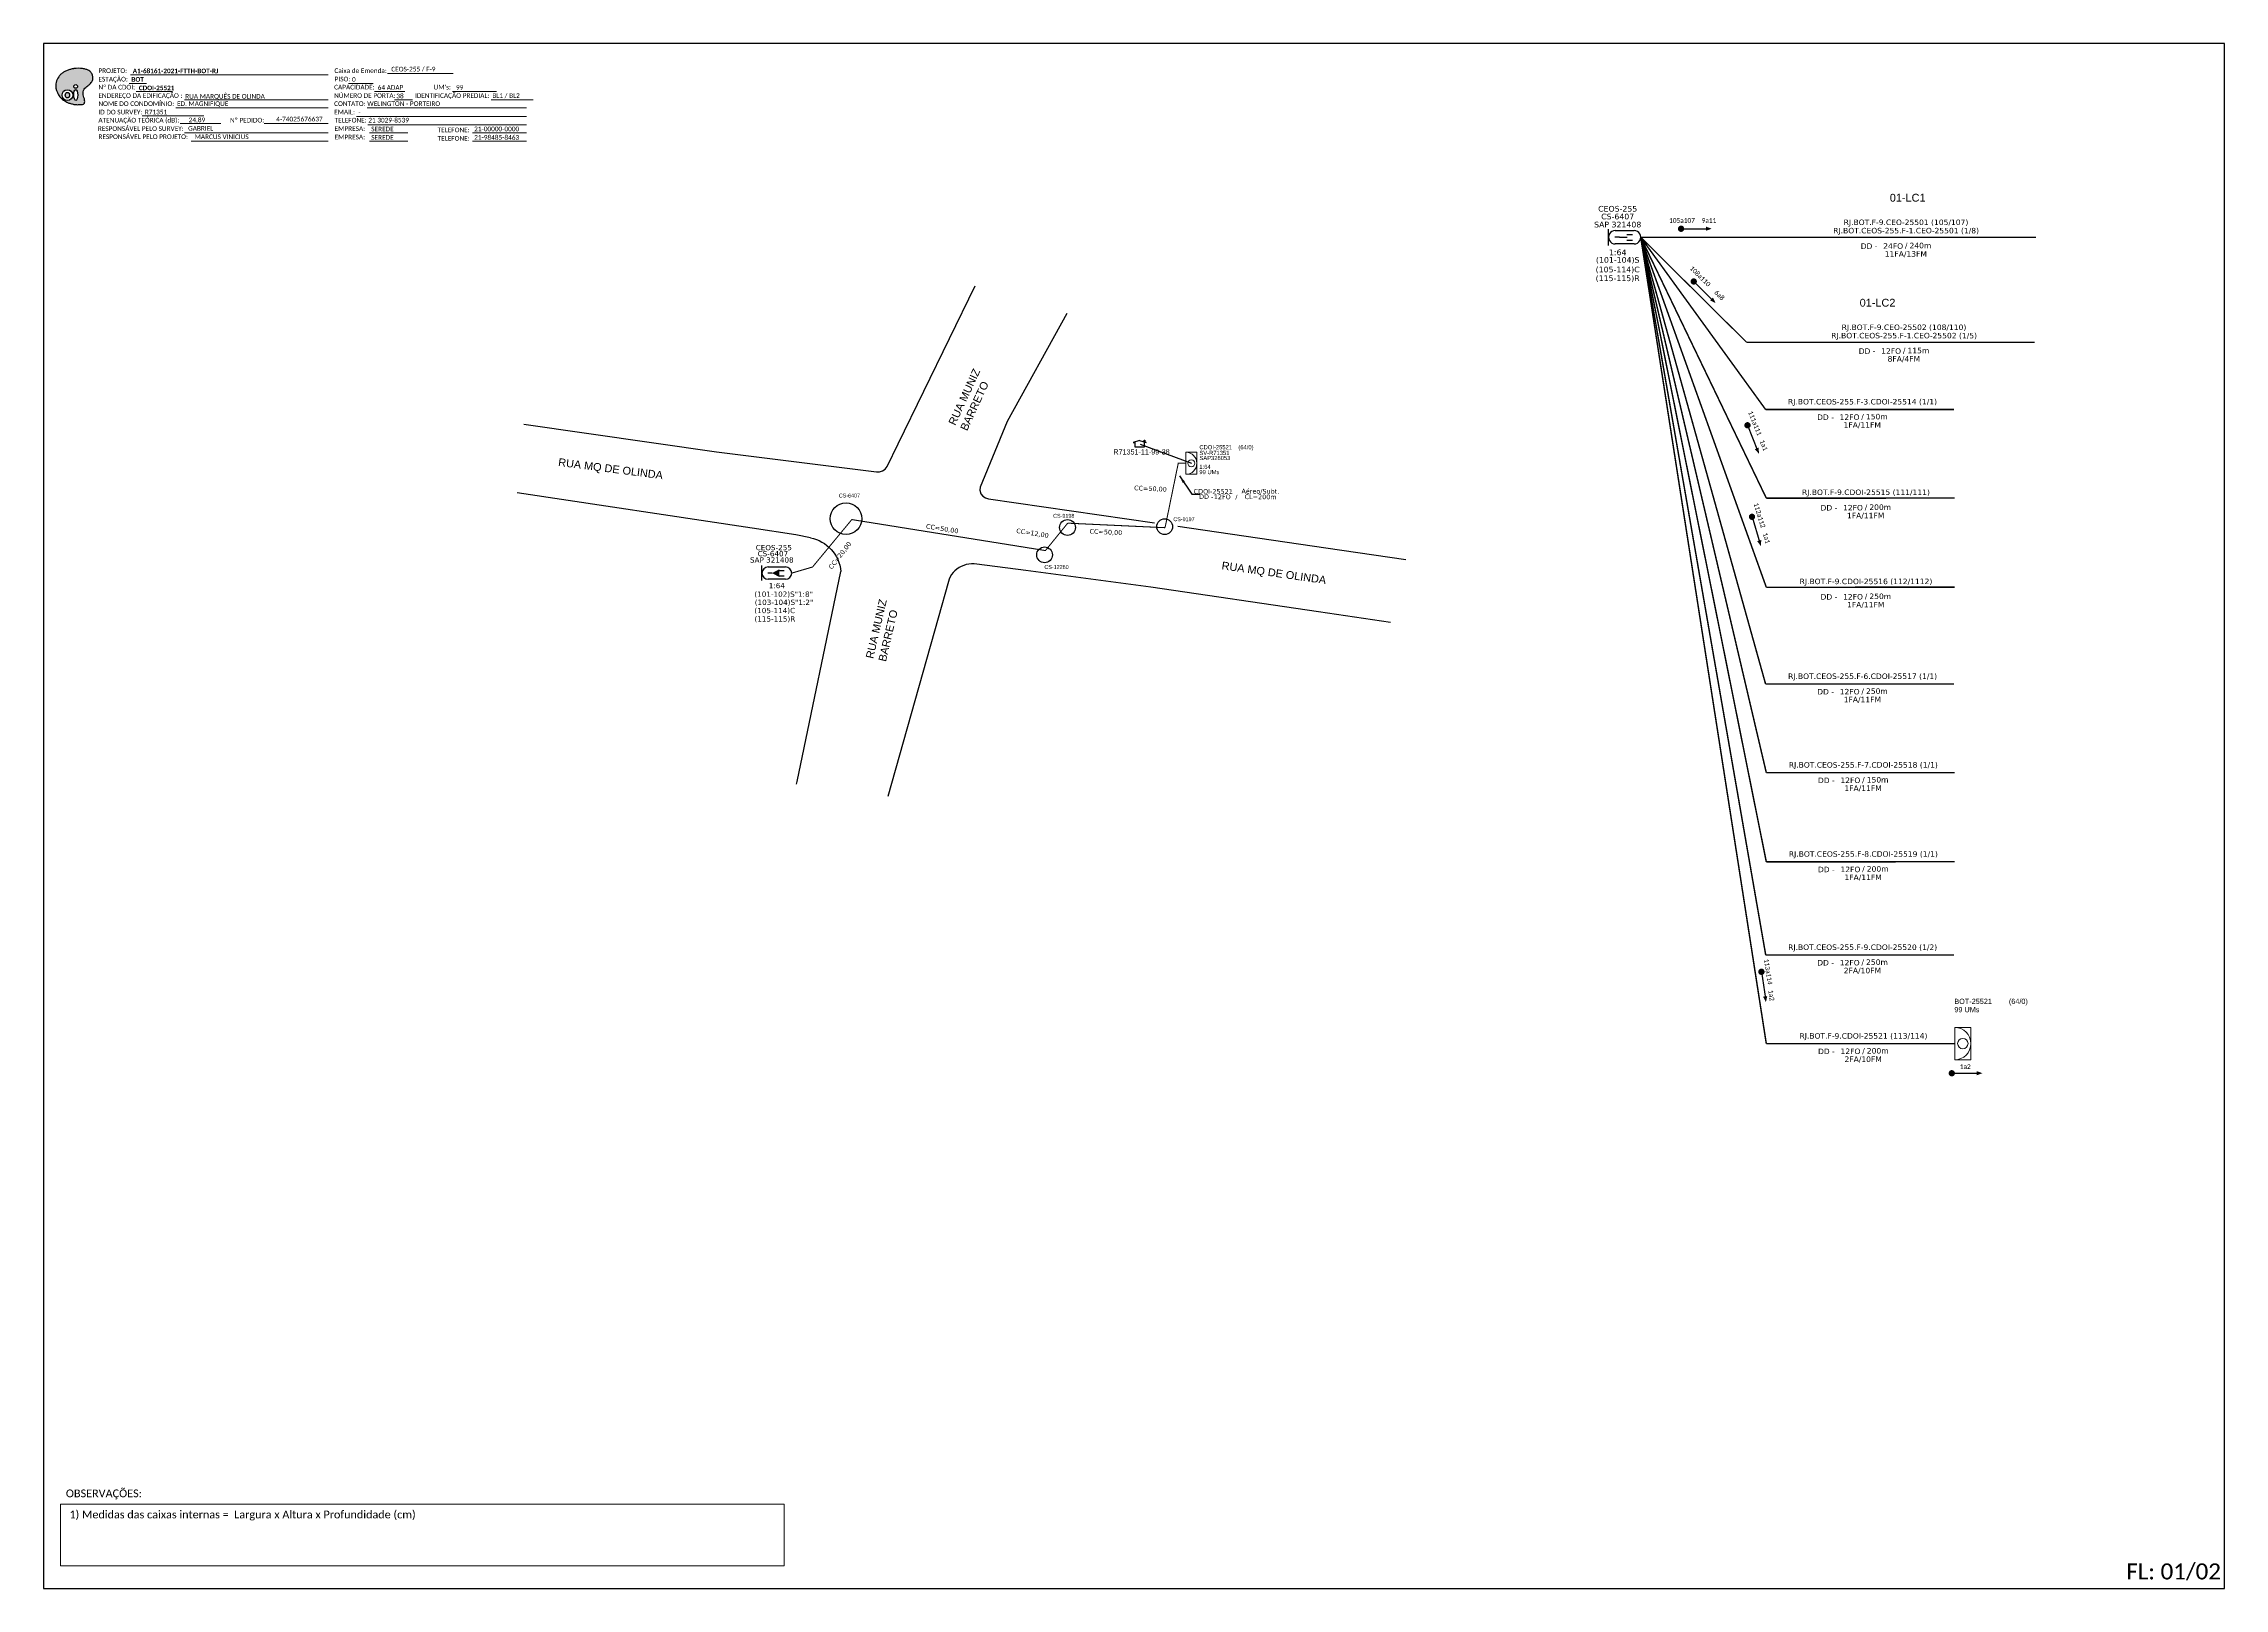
# Model space of a CAD drawing. Header units: inches. Extents: x 1016 to 2772, y -47 to 547.
# Drawn here: x 1016 to 1855, y -47 to 547 of the extents above; entities that cross this region are included whole.
import ezdxf
from ezdxf.enums import TextEntityAlignment as Align

# ---------------------------------------------------------------- set-up
doc = ezdxf.new("R2010")
doc.units = ezdxf.units.IN
doc.header["$MEASUREMENT"] = 0
for name, color, linetype, lineweight in [("20.0-LEGENDA DOS CDO'S", 1, 'Continuous', 0), ('20.1-CDO_INTERIOR', 1, 'Continuous', 0), ('40.1-ETIQUETAS', 1, 'Continuous', 20)]:
    doc.layers.add(name, color=color, linetype=linetype, lineweight=lineweight)
for name, color, linetype in [('20.4-CEOS', 1, 'Continuous'), ('CAP a instalar', 1, 'Continuous'), ('celulas gpon', 7, 'Continuous'), ('label_cabos', 7, 'Continuous'), ('Legenda', 1, 'Continuous'), ('locais', 5, 'Continuous'), ('locais legendas', 7, 'Continuous'), ('Quadra', 98, 'Continuous'), ('Segmento Logradouro Texto', 7, 'Continuous'), ('SETA', 7, 'Continuous'), ('surveys', 7, 'Continuous'), ('surveys legendas', 7, 'Continuous')]:
    doc.layers.add(name, color=color, linetype=linetype)
doc.layers.add('DROP DE CLIENTE', color=140, linetype='Continuous', plot=False)
doc.layers.add('EXTRA', color=50, linetype='Continuous', plot=False)
doc.styles.add('ARIAL', font='arial.ttf')
doc.styles.add('DIGICADE', font='arial.ttf')
doc.styles.add('siredit', font='verdana.ttf')
doc.styles.add('WMF-Calibri0', font='calibri.ttf')
doc.styles.add('WMF-Calibri1', font='calibrib.ttf')
doc.dimstyles.new('CC', dxfattribs={"dimtxt": 1, "dimasz": 2, "dimexe": 0.18, "dimexo": 0.0625, "dimgap": 0.09, "dimtad": 0, "dimdec": 0, "dimrnd": 1, "dimzin": 0, "dimdsep": 46, "dimtxsty": 'siredit', "dimblk": 'NONE', "dimcen": 0, "dimse1": 1, "dimse2": 1, "dimsd1": 1, "dimsd2": 1, "dimclrt": 7, "dimadec": 0, "dimazin": 0, "dimtfac": 1, "dimtdec": 0, "dimtofl": 0, "dimtmove": 0, "dimatfit": 3, "dimfxl": 0, "dimtolj": 1, "dimtzin": 0, "dimarcsym": 0})

# ---------------------------------------------------------------- blocks, each defined once
blk = doc.blocks.new('SURVEY_SURVEY')
for p, q in [((0, 0.0000127), (-0.0000126, 0.000009)), ((-0.0000126, 0.000009), (-0.0000086, 0.000009)), ((-0.0000086, 0), (-0.0000086, 0.000009)), ((0.0000086, 0), (-0.0000086, 0)), ((0, 0.0000127), (0.0000126, 0.000009)), ((0.0000084, 0.0000132), (0.0000098, 0.0000132)), ((0.0000084, 0.0000103), (0.0000084, 0.0000132)), ((0.0000126, 0.000009), (0.0000086, 0.000009)), ((0.0000086, 0.000009), (0.0000086, 0)), ((0.0000098, 0.0000132), (0.0000098, 0.0000099))]:
    blk.add_line(p, q)
blk = doc.blocks.new('MANHOLE_MS')
at = {"linetype": 'Continuous'}
blk.add_circle((0, 0), 0.0000101, dxfattribs=at)
blk = doc.blocks.new('*U21')
at = {"layer": '20.4-CEOS', "color": 7, "style": 'siredit'}
for tag, p in [('FIBRAS_SPLITTER', (0, 0)), ('FIBRAS_TOP_C', (0, -4.13)), ('RESERVA_FINAIS', (0, -5.46))]:
    blk.add_attdef(tag, p, '', height=1.01, dxfattribs=at)
for tag, p, flags in [('QTDE', (0, -9.4), 1), ('ID_ATIVIDADE', (0, -6.77), 3), ('FATOR', (0, -8.09), 1), ('FID', (0, -10.71), 1)]:
    blk.add_attdef(tag, p, '', height=1.01, dxfattribs=dict(at, flags=flags))
blk = doc.blocks.new('*U22')
at = {"layer": '20.4-CEOS', "color": 7, "style": 'siredit'}
blk.add_attdef('FIBRAS_SPLITTER', (0, 0), '', height=1.01, dxfattribs=at)
for tag, p, flags in [('QTDE', (0, -4.11), 1), ('ID_ATIVIDADE', (0, -1.48), 3), ('FATOR', (0, -2.79), 1), ('FID', (0, -5.42), 1)]:
    blk.add_attdef(tag, p, '', height=1.01, dxfattribs=dict(at, flags=flags))
blk = doc.blocks.new('LEGENDA DOS CABOS')
at = {"layer": 'EXTRA', "style": 'siredit'}
for tag, p in [('ID', (4.6, 0.97)), ('XX', (9.03, 0.97))]:
    blk.add_attdef(tag, text='', height=0.48, rotation=359.69, dxfattribs=at).set_placement(p, align=Align.MIDDLE_CENTER)
at = {"layer": 'Legenda', "color": 7, "style": 'siredit'}
for tag, p in [('TIPO_CABO', (1.31, 0)), ('CABO', (4.69, -0.05)), ('/', (6.81, -0.05)), ('METROS', (10.03, -0.05))]:
    blk.add_attdef(tag, text='', height=0.8, rotation=359.69, dxfattribs=at).set_placement(p, align=Align.MIDDLE_CENTER)
blk = doc.blocks.new('_None')
blk = doc.blocks.new('OI')
h = blk.add_hatch(color=40)
edge = h.paths.add_edge_path()
edge.add_spline(control_points=[(4.35, -0.67), (3.92, -0.99), (3.26, -1.5), (2.81, -2.59), (2.9, -3.5), (3.06, -4.27), (3.31, -4.85), (3.37, -5.39), (3.4, -5.88), (3.2, -6.4), (2.54, -6.61), (1.65, -6.63), (0.55, -6.67), (-0.56, -6.42), (-1.61, -6.14), (-2.77, -5.61), (-3.92, -4.77), (-4.89, -3.7), (-5.34, -2.65), (-5.6, -1.94), (-5.85, -0.96), (-5.71, 0.47), (-5.1, 2.02), (-4.14, 3.02), (-3.3, 3.61), (-2.37, 4.16), (-1.36, 4.44), (-0.56, 4.7), (0.79, 4.85), (2.24, 4.97), (3.79, 4.57), (4.67, 4.21), (5.44, 3.65), (5.76, 2.99), (6.03, 2.21), (6.01, 1.46), (5.72, 0.64), (5.31, 0.08), (4.88, -0.38), (4.51, -0.55), (4.35, -0.67)], knot_values=[0, 0, 0, 0, 1.60434, 2.417191, 3.427595, 4.282808, 4.776746, 5.304182, 5.888771, 6.258406, 6.858137, 7.79129, 8.986195, 10.124242, 11.187857, 12.242908, 13.953784, 15.414161, 16.515391, 17.349188, 17.675853, 19.552021, 21.515531, 22.568638, 23.63245, 24.621084, 25.782718, 26.745347, 27.142653, 29.870543, 31.004649, 31.921532, 32.709589, 33.801391, 34.042471, 35.192333, 35.971461, 36.628871, 37.254359, 37.836911, 37.836911, 37.836911, 37.836911], degree=3, periodic=0)
h.paths.add_polyline_path([(1.13, -0.87, -1), (-0.04, -0.87, -1)], flags=16)
edge = h.paths.add_edge_path(flags=16)
edge.add_ellipse((0.56, -3.59), major_axis=(-0.02, 1.71), ratio=0.361305, start_angle=0, end_angle=360)
h.paths.add_polyline_path([(-0.36, -3.62, -1), (-3.8, -3.62, -1)], flags=16)
edge = h.paths.add_edge_path(flags=0)
edge.add_ellipse((-2.08, -3.62), major_axis=(0, 0.885), ratio=0.758294, start_angle=0, end_angle=360)
at = {"color": 40}
for centre, radius in [((-2.08, -3.62), 1.72), ((0.54, -0.87), 0.587)]:
    blk.add_circle(centre, radius, dxfattribs=at)
blk.add_ellipse((-2.08, -3.62), major_axis=(0, 0.885), ratio=0.758294, start_param=-3.14159265358979, end_param=3.14159265358979, dxfattribs=at)
blk.add_ellipse((0.56, -3.59), major_axis=(-0.02, 1.71), ratio=0.361305, dxfattribs=at)
at = {"color": 40, "start_tangent": (-0.800898, -0.598801), "end_tangent": (-0.800898, -0.598801)}
blk.add_spline([(4.35, -0.67), (3.2, -1.78), (2.9, -2.54), (2.92, -3.55), (3.12, -4.38), (3.28, -4.85), (3.37, -5.37), (3.35, -5.95), (3.2, -6.29), (2.66, -6.55), (1.73, -6.63), (0.54, -6.62), (-0.58, -6.41), (-1.6, -6.11), (-2.56, -5.67), (-3.95, -4.67), (-4.89, -3.56), (-5.37, -2.56), (-5.64, -1.78), (-5.72, -1.46), (-5.63, 0.42), (-4.84, 2.22), (-4.13, 2.99), (-3.27, 3.62), (-2.4, 4.09), (-1.3, 4.47), (-0.37, 4.72), (0.02, 4.77), (2.75, 4.8), (3.85, 4.53), (4.69, 4.16), (5.31, 3.68), (5.85, 2.73), (5.93, 2.5), (5.94, 1.35), (5.67, 0.62), (5.29, 0.08), (4.84, -0.36), (4.35, -0.67)], degree=3, dxfattribs=at)

msp = doc.modelspace()

# ---------------------------------------------------------------- linework, layer by layer
at = {"color": 0, "lineweight": 0}
for p, q in [((1022.85, -14.39), (1301.1, -14.39)), ((1022.85, -38.09), (1022.85, -14.39)), ((1301.1, -14.39), (1301.1, -38.09)), ((1301.1, -38.09), (1022.85, -38.09))]:
    msp.add_line(p, q, dxfattribs=at)
msp.add_lwpolyline([(1016.3, -46.77), (1854.86, -46.77), (1854.86, 547.23), (1016.3, 547.23), (1016.3, -46.77)])
at = {"color": 7, "lineweight": 0}
for points in [[(1049.25, 531.91), (1055.8, 531.91)], [(1049.77, 535.19), (1125.74, 535.19)], [(1051.92, 528.84), (1065.86, 528.84)], [(1133.54, 531.95), (1143.02, 531.95)], [(1143.59, 528.84), (1155.21, 528.84)], [(1148.58, 535.68), (1173.72, 535.68)], [(1173.53, 528.84), (1190.39, 528.84)], [(1067.08, 522.49), (1125.74, 522.49)], [(1070.49, 525.6), (1125.74, 525.6)], [(1140.7, 522.49), (1201.93, 522.49)], [(1151.17, 525.6), (1158.12, 525.6)], [(1188.35, 525.6), (1204.52, 525.6)], [(1054.24, 519.43), (1077.87, 519.43)], [(1068.77, 516.46), (1084.44, 516.46)], [(1070.49, 512.9), (1125.74, 512.9)], [(1101.1, 516.47), (1125.6, 516.47)], [(1101.61, 516.47), (1125.76, 516.47)], [(1136.66, 519.25), (1201.93, 519.25)], [(1140.95, 516.02), (1201.93, 516.02)], [(1141.56, 512.9), (1156.36, 512.9)], [(1181.16, 512.9), (1201.93, 512.9)], [(1072.98, 509.67), (1125.74, 509.67)], [(1141.56, 509.67), (1156.36, 509.67)], [(1181.16, 509.67), (1201.93, 509.67)]]:
    msp.add_lwpolyline(points, dxfattribs=at)
at = {"color": 0, "const_width": 1.21}
for points in [[(1645.34, 476.04, 1), (1646.55, 476.04, 1)], [(1650.39, 456.19, 1), (1651.25, 455.34, 1)], [(1671.26, 401.03, 1), (1671.71, 399.9, 1)], [(1673.04, 365.86, 1), (1673.39, 364.71, 1)], [(1676.76, 190.92, 1), (1676.94, 189.72, 1)], [(1749.44, 151.31, 1), (1750.65, 151.31, 1)]]:
    msp.add_lwpolyline(points, format="xyb", close=True, dxfattribs=at)
at = {"layer": '20.1-CDO_INTERIOR', "color": 10, "lineweight": 18}
msp.add_lwpolyline([(1459.76, 381.61), (1459.76, 390.11), (1455.51, 390.11), (1455.51, 381.61)], close=True, dxfattribs=at)
at = {"layer": '20.1-CDO_INTERIOR', "color": 1, "lineweight": 18}
msp.add_lwpolyline([(1757.4, 156.45), (1757.4, 168.95), (1751.15, 168.95), (1751.15, 156.45)], close=True, dxfattribs=at)
at = {"layer": '20.1-CDO_INTERIOR', "color": 10, "lineweight": 18}
msp.add_circle((1457.64, 385.86), 1.36, dxfattribs=at)
at = {"layer": '20.1-CDO_INTERIOR', "color": 1, "lineweight": 18}
msp.add_circle((1754.28, 162.7), 2, dxfattribs=at)
at = {"layer": '20.1-CDO_INTERIOR', "color": 10, "lineweight": 18}
msp.add_arc((1455.51, 385.86), 4.25, 269.97241, 89.97241, dxfattribs=at)
at = {"layer": '20.1-CDO_INTERIOR', "color": 1, "lineweight": 18}
msp.add_arc((1751.15, 162.7), 6.25, 270, 90, dxfattribs=at)
at = {"layer": '20.4-CEOS', "color": 5}
for p, q in [((1618.05, 469.66), (1618.05, 475.87)), ((1622.25, 472.77), (1620.51, 472.77)), ((1620.63, 475.34), (1627.86, 475.34)), ((1627.86, 470.19), (1620.63, 470.19)), ((1622.25, 472.77), (1625.23, 472.77)), ((1625.1, 473.79), (1627.29, 473.79)), ((1625.1, 471.64), (1627.29, 471.64)), ((1294.89, 346.01), (1301.58, 346.01)), ((1301.58, 341.24), (1294.89, 341.24))]:
    msp.add_line(p, q, dxfattribs=at)
for points in [[(1292.51, 340.75), (1292.51, 346.5)], [(1299.03, 344.57), (1301.06, 344.57)], [(1296.39, 343.62), (1294.78, 343.62)], [(1299.03, 342.59), (1301.06, 342.59)]]:
    msp.add_lwpolyline(points, dxfattribs=at)
msp.add_lwpolyline([(1296.39, 343.62, 0, 2.94, 0), (1299.15, 343.62, 2.94, 2.94, 0)], format="xyseb", dxfattribs=at)
for centre, start, end in [((1294.89, 343.62), 90, 270), ((1301.58, 343.62), 270, 90)]:
    msp.add_arc(centre, 2.38, start, end, dxfattribs=at)
for centre, major_axis, start_param, end_param in [((1620.63, 472.77), (1.82, 1.82), 0.785398, 3.926991), ((1627.86, 472.77), (-1.82, 1.82), 2.356194, 5.497787)]:
    msp.add_ellipse(centre, major_axis=major_axis, ratio=1, start_param=start_param, end_param=end_param, dxfattribs=at)
at = {"layer": 'CAP a instalar', "color": 8, "ltscale": 7, "const_width": 0.565}
for points in [[(1630.43, 472.77), (1678.45, 406.53)], [(1630.43, 472.77), (1678.72, 372.45)], [(1630.43, 472.77), (1678.72, 338.18)], [(1630.43, 472.77), (1678.45, 300.96)], [(1630.43, 472.77), (1678.72, 266.87)], [(1630.43, 472.77), (1678.72, 232.61)], [(1678.5, 196.75), (1630.43, 472.77)], [(1678.45, 406.53), (1750.87, 406.56)], [(1678.72, 372.45), (1751.15, 372.48)], [(1678.72, 338.18), (1751.17, 338.21)], [(1678.45, 300.96), (1750.87, 300.99)], [(1678.72, 266.87), (1751.15, 266.91)], [(1678.72, 232.61), (1751.17, 232.64)], [(1678.45, 196.75), (1750.87, 196.78)]]:
    msp.add_lwpolyline(points, dxfattribs=at)
at = {"layer": 'CAP a instalar', "color": 1, "ltscale": 7, "const_width": 0.565}
for points in [[(1678.72, 162.67), (1630.43, 472.77)], [(1678.72, 162.67), (1751.15, 162.7)]]:
    msp.add_lwpolyline(points, dxfattribs=at)
at = {"layer": 'CAP a instalar', "color": 0, "ltscale": 7, "const_width": 0.467}
for points in [[(1630.43, 472.77), (1782.48, 472.77)], [(1630.43, 472.77), (1671.13, 432.39)], [(1671.13, 432.39), (1781.93, 432.39)]]:
    msp.add_lwpolyline(points, dxfattribs=at)
at = {"layer": 'CAP a instalar', "color": 1, "ltscale": 50, "const_width": 0.4}
for points in [[(1455.51, 385.86), (1452.6, 385.89), (1447.52, 361.09)], [(1303.96, 343.62), (1311.97, 345.97), (1327.07, 364.21), (1401.52, 352.29), (1410.09, 362.83)], [(1410.09, 362.83), (1447.52, 361.09)]]:
    msp.add_lwpolyline(points, dxfattribs=at)
at = {"layer": 'DROP DE CLIENTE'}
msp.add_lwpolyline([(1437.91, 393.19), (1457.64, 385.86)], dxfattribs=at)
at = {"layer": 'Quadra', "color": 3}
for points in [[(1344.89, 393.39), (1374.53, 454.13)], [(1409.76, 443.41), (1386.87, 401.88), (1376.45, 376.7), (1376.3, 375.57), (1376.73, 374.12), (1377.45, 373.2), (1378.43, 372.53), (1379.59, 372.18), (1443.45, 362.92)], [(1200.91, 400.87), (1275.02, 390.26)], [(1275.02, 390.26), (1289.35, 388.46)], [(1289.35, 388.46), (1336.53, 382.51), (1337.76, 382.54), (1338.9, 382.89), (1339.87, 383.59), (1340.61, 384.59), (1344.89, 393.39)], [(1311.18, 357.2), (1305.53, 358.28), (1288.77, 360.95), (1198.36, 374.43)], [(1452.41, 361.63), (1509.36, 353.37)], [(1509.36, 353.37), (1540.1, 348.92)], [(1305.84, 262.43), (1306.06, 263.44), (1322.88, 344.27)], [(1394.05, 344.6), (1375.12, 347.12), (1374.11, 347.19), (1373.08, 347.2), (1372.06, 347.1), (1371.07, 346.89), (1370.1, 346.59), (1369.17, 346.2), (1368.3, 345.72), (1367.47, 345.17), (1366.71, 344.53), (1366.04, 343.81), (1365.45, 343.05), (1364.93, 342.23), (1364.53, 341.36), (1364.21, 340.45), (1360.22, 326.27)], [(1442.04, 338.21), (1394.05, 344.6)], [(1506.55, 328.76), (1442.04, 338.21)], [(1534.26, 324.59), (1506.55, 328.76)], [(1360.22, 326.27), (1340.93, 257.71)]]:
    msp.add_lwpolyline(points, dxfattribs=at)
msp.add_lwpolyline([(1311.18, 357.2, -0.333737), (1322.88, 344.27, 6.87021)], format="xyb", dxfattribs=at)
at = {"layer": 'SETA', "color": 0}
for points in [[(1645.95, 476.04), (1656.35, 476.04)], [(1650.82, 455.76), (1658.22, 448.45)], [(1671.48, 400.47), (1675.35, 390.81)], [(1673.22, 365.28), (1676.24, 355.33)], [(1676.85, 190.32), (1678.37, 180.03)], [(1750.04, 151.31), (1760.45, 151.31)]]:
    msp.add_lwpolyline(points, dxfattribs=at)
for points in [[(1655.51, 476.86), (1657.73, 476.05), (1655.51, 475.25)], [(1658.2, 449.63), (1659.21, 447.49), (1657.07, 448.48)], [(1675.8, 391.89), (1675.88, 389.53), (1674.31, 391.29)], [(1676.78, 356.37), (1676.65, 354.01), (1675.24, 355.9)], [(1679.07, 180.98), (1678.59, 178.67), (1677.47, 180.74)], [(1759.61, 152.13), (1761.83, 151.33), (1759.61, 150.52)]]:
    msp.add_solid(points, dxfattribs=at)

# ---------------------------------------------------------------- block references
at = {"color": 7, "xscale": 1.213923925196705, "yscale": 1.21392392515554, "zscale": 1.213923925163967, "rotation": 0.153289602326381}
msp.add_blockref('OI', (1027.97, 531.81), dxfattribs=at)
at = {"layer": '20.4-CEOS', "color": 0, "lineweight": 0}
ref = msp.add_blockref('*U21', (1289.61, 334.52), dxfattribs=dict(at, xscale=2, yscale=2, zscale=2))
ref.add_attrib('FIBRAS_SPLITTER', '(101-102)S"1:8"', (1289.61, 334.52), dxfattribs={"color": 7, "height": 2.0194, "style": 'siredit'})
ref.add_attrib('FIBRAS_TOP_C', '(105-114)C', (1289.61, 328.23), dxfattribs={"color": 7, "height": 2.019, "style": 'siredit'})
ref.add_attrib('RESERVA_FINAIS', '(115-115)R', (1289.66, 325.01), dxfattribs={"color": 7, "height": 2.019, "style": 'siredit'})
at = {"layer": '20.4-CEOS', "color": 0, "lineweight": 0, "xscale": 2, "yscale": 2, "zscale": 2}
msp.add_blockref('*U22', (1289.75, 331.4), dxfattribs=at).add_auto_attribs({'FIBRAS_SPLITTER': '(103-104)S"1:2"'})
at = {"layer": 'label_cabos', "color": 0, "lineweight": 0}
ref = msp.add_blockref('LEGENDA DOS CABOS', (1458.42, 372.09), dxfattribs=dict(at, xscale=1.799999999988358, yscale=1.80000000000291, zscale=1.8))
ref.add_attrib('ID', 'CDOI-25521', dxfattribs={"color": 0, "height": 1.8, "rotation": 359.69001, "style": 'siredit'}).set_placement((1466.05, 375.03), align=Align.MIDDLE_CENTER)
ref.add_attrib('CABO', '12FO', dxfattribs={"color": 0, "height": 1.8, "rotation": 359.69001, "style": 'siredit'}).set_placement((1469.51, 372.95), align=Align.MIDDLE_CENTER)
ref.add_attrib('METROS', 'CL=200m', dxfattribs={"color": 0, "height": 1.8, "rotation": 359.69001, "style": 'siredit'}).set_placement((1484.26, 372.95), align=Align.MIDDLE_CENTER)
ref.add_attrib('XX', 'Aéreo/Subt.', dxfattribs={"color": 0, "height": 1.8, "rotation": 359.69001, "style": 'siredit'}).set_placement((1484.17, 375.1), align=Align.MIDDLE_CENTER)
ref.add_attrib('/', '/', dxfattribs={"color": 0, "height": 1.8, "rotation": 359.69001, "style": 'siredit'}).set_placement((1474.96, 372.95), align=Align.MIDDLE_CENTER)
ref.add_attrib('TIPO_CABO', 'DD -', dxfattribs={"color": 0, "height": 1.8, "rotation": 359.69001, "style": 'siredit'}).set_placement((1463.35, 373.03), align=Align.MIDDLE_CENTER)
at = {"layer": 'locais', "color": 30}
for p, xscale, yscale, zscale in [((1324.85, 364.54), 600000, 600000, 600000), ((1410.01, 361.16), 300000, 300000, 300000), ((1447.36, 361.47), 300000, 300000, 300000), ((1401.2, 350.64), 300000, 300000, 300000)]:
    msp.add_blockref('MANHOLE_MS', p, dxfattribs=dict(at, xscale=xscale, yscale=yscale, zscale=zscale))
at = {"layer": 'surveys', "color": 255, "xscale": 200000, "yscale": 200000, "zscale": 200000}
msp.add_blockref('SURVEY_SURVEY', (1437.75, 392.07), dxfattribs=at)

# ---------------------------------------------------------------- texts
at = {"color": 7, "lineweight": 0, "style": 'WMF-Calibri0'}
for s, height, p in [('PROJETO:', 1.793, (1037.37, 535.93)), ('Caixa de Emenda:', 1.7927, (1128.13, 535.93)), ('ESTAÇÃO:', 1.793, (1037.37, 532.66)), ('Nº DA CDOI:', 1.7927, (1037.37, 529.59)), ('ENDEREÇO DA EDIFICAÇÃO :', 1.7927, (1037.37, 526.35)), ('CAPACIDADE:', 1.7927, (1128.02, 529.59)), ('NÚMERO DE PORTA:', 1.7927, (1128.02, 526.35)), ('PISO:', 1.793, (1128.2, 532.7)), ('IDENTIFICAÇÃO PREDIAL:', 1.7927, (1159.1, 526.35)), ("UM's:", 1.793, (1166.26, 529.59)), ('NOME DO CONDOMÍNIO:', 1.7927, (1037.37, 523.24)), ('ID DO SURVEY:', 1.7927, (1037.37, 520)), ('ED. MAGNIFIQUE', 1.7927, (1067.59, 523.24)), ('CONTATO: WELINGTON - PORTEIRO', 1.7927, (1128.02, 523.24)), ('EMAIL:', 1.793, (1128.02, 520)), ('BL1 / BL2', 1.793, (1188.84, 526.35)), ('RESPONSÁVEL PELO SURVEY:', 1.7927, (1037.13, 513.65)), ('ATENUAÇÃO TEÓRICA (dB):', 1.7927, (1037.37, 516.89)), ('RESPONSÁVEL PELO PROJETO:', 1.7927, (1037.37, 510.54)), ('Nº PEDIDO:', 1.793, (1087.96, 516.89)), ('TELEFONE: 21 3029-8539', 1.7927, (1128.2, 516.89)), ('EMPRESA:', 1.793, (1128.2, 513.65)), ('EMPRESA:', 1.793, (1128.2, 510.41)), ('TELEFONE:', 1.793, (1167.8, 513.15)), ('TELEFONE:', 1.793, (1167.8, 509.91))]:
    msp.add_text(s, height=height, dxfattribs=at).set_placement(p)
at = {"color": 7, "linetype": 'Continuous'}
for s, height, style, p in [('A1-68161-2021-FTTH-BOT-RJ', 1.7927, 'WMF-Calibri1', (1050.57, 535.84)), ('CEOS-255 / F-9', 1.7927, 'WMF-Calibri0', (1149.98, 536.52)), ('BOT', 1.793, 'WMF-Calibri1', (1050.05, 532.56)), ('RUA MARQUÊS DE OLINDA', 1.7927, 'WMF-Calibri0', (1070.75, 526.06)), ('0', 1.79, 'WMF-Calibri0', (1134.89, 532.55)), ('-', 1.79, 'WMF-Calibri0', (1137.37, 519.85)), ('38', 1.793, 'WMF-Calibri0', (1151.93, 526.2)), ('GABRIEL', 1.793, 'WMF-Calibri0', (1071.88, 513.74)), ('MARCUS VINICIUS', 1.7927, 'WMF-Calibri0', (1074.37, 510.51)), ('SEREDE', 1.793, 'WMF-Calibri0', (1142.26, 513.5)), ('SEREDE', 1.793, 'WMF-Calibri0', (1142.26, 510.27)), ('21-00000-0000', 1.7927, 'WMF-Calibri0', (1181.86, 513.53)), ('21-98485-8463', 1.7927, 'WMF-Calibri0', (1181.86, 510.27))]:
    msp.add_text(s, height=height, dxfattribs=dict(at, style=style)).set_placement(p)
at = {"color": 7, "linetype": 'Continuous', "style": 'WMF-Calibri1'}
msp.add_text('CDOI-25521', height=1.793, dxfattribs=at).set_placement((1059.76, 529.3), align=Align.CENTER)
at = {"color": 0, "linetype": 'Continuous', "style": 'WMF-Calibri0'}
for s, p in [('64 ADAP', (1144.76, 529.46)), ('99', (1174.88, 529.44)), ('R71351', (1055.23, 520.03))]:
    msp.add_text(s, height=1.793, dxfattribs=at).set_placement(p)
at = {"color": 0, "lineweight": 0, "style": 'WMF-Calibri0'}
msp.add_text('24,89', height=1.793, dxfattribs=at).set_placement((1072.08, 516.98))
at = {"color": 0}
for s, height, style, p in [('4-74025676637', 1.7927, 'WMF-Calibri0', (1105.75, 517.31)), ('01-LC1', 3, 'ARIAL', (1726.2, 486.47)), ('01-LC2', 3, 'ARIAL', (1714.61, 446.1))]:
    msp.add_text(s, height=height, dxfattribs=dict(at, style=style)).set_placement(p)
at = {"color": 0, "char_height": 1.815, "width": 30.6841, "attachment_point": 5}
for s, insert in [('{\\fCalibri|b0|i0|c0|p34;\\C7;105a107}', (1646.3, 479.21)), ('{\\fCalibri|b0|i0|c0|p34;\\C7;9a11}', (1656.69, 479.21)), ('{\\fCalibri|b0|i0|c0|p34;\\C7;1a2}', (1755.22, 153.84))]:
    msp.add_mtext(s, dxfattribs=dict(at, insert=insert))
for s, insert, rotation in [('{\\fCalibri|b0|i0|c0|p34;\\C7;108a110}', (1653.3, 457.77), 315.36685), ('{\\fCalibri|b0|i0|c0|p34;\\C7;6a8}', (1660.7, 450.47), 315.36685), ('{\\fCalibri|b0|i0|c0|p34;\\C7;111a111}', (1674.35, 401.24), 291.8364), ('{\\fCalibri|b0|i0|c0|p34;\\C7;1a1}', (1677.73, 392.76), 291.8364), ('{\\fCalibri|b0|i0|c0|p34;\\C7;112a112}', (1676.14, 365.81), 286.87488), ('{\\fCalibri|b0|i0|c0|p34;\\C7;1a1}', (1678.77, 357.07), 286.87488), ('{\\fCalibri|b0|i0|c0|p34;\\C7;113a114}', (1679.45, 190.34), 278.4077), ('{\\fCalibri|b0|i0|c0|p34;\\C7;1a2}', (1680.65, 181.23), 278.4077)]:
    msp.add_mtext(s, dxfattribs=dict(at, insert=insert, rotation=rotation))
at = {"lineweight": 0, "attachment_point": 1, "style": 'WMF-Calibri0'}
for s, insert, char_height, width in [('OBSERVAÇÕES:', (1024.86, -8.75), 3, 277.1819), ('1) Medidas das caixas internas =  Largura x Altura x Profundidade (cm)', (1026.21, -16.86), 3, 277.1819), ('FL: 01/02', (1817.13, -37.16), 6.168, 569.8964)]:
    msp.add_mtext(s, dxfattribs=dict(at, insert=insert, char_height=char_height, width=width))
at = {"layer": "20.0-LEGENDA DOS CDO'S", "color": 10, "style": 'ARIAL'}
for s, p in [('SAP326053', (1460.73, 387.09)), ('CDOI-25521', (1460.73, 391.24)), ('SV-R71351', (1460.73, 389.06)), ('99 UMs', (1460.71, 381.68)), ('1:64', (1460.71, 383.7))]:
    msp.add_text(s, height=1.6, rotation=359.97241, dxfattribs=at).set_placement(p)
msp.add_text('        (64/0)', height=1.6, rotation=359.97241, dxfattribs=at).set_placement((1476.15, 391.23), align=Align.CENTER)
at = {"layer": "20.0-LEGENDA DOS CDO'S", "color": 1, "style": 'ARIAL'}
for s, p in [('99 UMs', (1751.04, 174.76)), ('BOT-25521', (1751.03, 177.96))]:
    msp.add_text(s, height=2, dxfattribs=at).set_placement(p)
msp.add_text('     (64/0)', height=2.0005, dxfattribs=at).set_placement((1773.71, 177.96), align=Align.CENTER)
at = {"layer": '20.4-CEOS', "color": 5, "style": 'siredit'}
for s, height, p in [('SAP 321408', 2.183, (1621.58, 478.74)), ('CEOS-255', 2.183, (1621.58, 484.82)), ('CS-6407', 2.183, (1621.58, 481.84)), ('CEOS-255', 2.019, (1297.08, 354.45)), ('SAP 321408', 2.019, (1296.31, 349.69)), ('CS-6407', 2.019, (1296.73, 352.12))]:
    msp.add_text(s, height=height, dxfattribs=at).set_placement(p, align=Align.TOP_CENTER)
at = {"layer": '20.4-CEOS', "color": 0, "style": 'siredit'}
for s, p in [('(105-114)C', (1621.56, 461.46)), ('(101-104)S', (1621.58, 465.14)), ('1:64', (1621.58, 468.06)), ('(115-115)R', (1621.56, 458.1))]:
    msp.add_text(s, height=2.183, dxfattribs=at).set_placement(p, align=Align.TOP_CENTER)
at = {"layer": '20.4-CEOS', "color": 7, "style": 'siredit'}
msp.add_text('1:64', height=2.019, dxfattribs=at).set_placement((1298.24, 339.85), align=Align.TOP_CENTER)
at = {"layer": '40.1-ETIQUETAS', "color": 0, "style": 'siredit'}
for s, p in [('RJ.BOT.F-9.CEO-25501 (105/107)', (1732.43, 478.52)), ('RJ.BOT.CEOS-255.F-1.CEO-25501 (1/8)', (1732.48, 475.32)), ('11FA/13FM', (1732.38, 466.36)), ('RJ.BOT.CEOS-255.F-1.CEO-25502 (1/5)', (1731.71, 434.95)), ('RJ.BOT.F-9.CEO-25502 (108/110)', (1731.66, 438.15)), ('8FA/4FM', (1731.61, 425.99))]:
    msp.add_text(s, height=2.117, dxfattribs=at).set_placement(p, align=Align.MIDDLE_CENTER)
for s, height, p in [('DD -', 2.117, (1721.47, 469.36)), ('24FO', 2.117, (1731.33, 469.39)), ('/', 2.12, (1733, 469.59)), ('DD -', 2.117, (1720.7, 428.99)), ('12FO', 2.117, (1730.55, 429.02)), ('/', 2.12, (1732.22, 429.22))]:
    msp.add_text(s, height=height, dxfattribs=at).set_placement(p, align=Align.MIDDLE_RIGHT)
for s, p in [('240m', (1733.79, 469.59)), ('115m', (1733.02, 429.22))]:
    msp.add_text(s, height=2.117, dxfattribs=at).set_placement(p, align=Align.MIDDLE_LEFT)
at = {"layer": '40.1-ETIQUETAS', "color": 8, "style": 'siredit'}
for s, p in [('RJ.BOT.CEOS-255.F-3.CDOI-25514 (1/1)', (1715.71, 409.54)), ('1FA/11FM', (1715.61, 400.58)), ('RJ.BOT.F-9.CDOI-25515 (111/111)', (1717.03, 374.71)), ('1FA/11FM', (1716.92, 365.75)), ('RJ.BOT.F-9.CDOI-25516 (112/1112)', (1717.04, 340.44)), ('1FA/11FM', (1716.94, 331.48)), ('RJ.BOT.CEOS-255.F-6.CDOI-25517 (1/1)', (1715.75, 303.97)), ('1FA/11FM', (1715.65, 295.01)), ('RJ.BOT.CEOS-255.F-7.CDOI-25518 (1/1)', (1716.02, 269.88)), ('1FA/11FM', (1715.92, 260.92)), ('RJ.BOT.CEOS-255.F-8.CDOI-25519 (1/1)', (1716.04, 235.62)), ('1FA/11FM', (1715.94, 226.65)), ('RJ.BOT.CEOS-255.F-9.CDOI-25520 (1/2)', (1715.77, 199.76)), ('2FA/10FM', (1715.67, 190.8))]:
    msp.add_text(s, height=2.117, dxfattribs=at).set_placement(p, align=Align.MIDDLE_CENTER)
for s, height, p in [('DD -', 2.117, (1704.7, 403.58)), ('12FO', 2.117, (1714.55, 403.62)), ('/', 2.12, (1716.22, 403.81)), ('DD -', 2.117, (1706.02, 368.75)), ('12FO', 2.117, (1715.87, 368.79)), ('/', 2.12, (1717.54, 368.98)), ('DD -', 2.117, (1706.03, 334.49)), ('12FO', 2.117, (1715.89, 334.52)), ('/', 2.12, (1717.56, 334.71)), ('DD -', 2.117, (1704.75, 298.01)), ('12FO', 2.117, (1714.6, 298.04)), ('/', 2.12, (1716.27, 298.24)), ('DD -', 2.117, (1705.02, 263.93)), ('12FO', 2.117, (1714.87, 263.96)), ('/', 2.12, (1716.54, 264.16)), ('DD -', 2.117, (1705.03, 229.66)), ('12FO', 2.117, (1714.89, 229.69)), ('/', 2.12, (1716.55, 229.89)), ('DD -', 2.117, (1704.76, 193.8)), ('12FO', 2.117, (1714.62, 193.83)), ('/', 2.12, (1716.29, 194.03))]:
    msp.add_text(s, height=height, dxfattribs=at).set_placement(p, align=Align.MIDDLE_RIGHT)
for s, p in [('150m', (1717.02, 403.81)), ('200m', (1718.34, 368.98)), ('250m', (1718.35, 334.71)), ('250m', (1717.06, 298.24)), ('150m', (1717.33, 264.16)), ('200m', (1717.35, 229.89)), ('250m', (1717.08, 194.03))]:
    msp.add_text(s, height=2.117, dxfattribs=at).set_placement(p, align=Align.MIDDLE_LEFT)
at = {"layer": '40.1-ETIQUETAS', "color": 1, "style": 'siredit'}
for s, p in [('RJ.BOT.F-9.CDOI-25521 (113/114)', (1716.07, 165.67)), ('2FA/10FM', (1715.97, 156.71))]:
    msp.add_text(s, height=2.117, dxfattribs=at).set_placement(p, align=Align.MIDDLE_CENTER)
for s, height, p in [('DD -', 2.117, (1705.06, 159.72)), ('12FO', 2.117, (1714.92, 159.75)), ('/', 2.12, (1716.59, 159.95))]:
    msp.add_text(s, height=height, dxfattribs=at).set_placement(p, align=Align.MIDDLE_RIGHT)
msp.add_text('200m', height=2.117, dxfattribs=at).set_placement((1717.38, 159.95), align=Align.MIDDLE_LEFT)
at = {"layer": 'celulas gpon', "style": 'siredit'}
for s, rotation, p in [('CC=50,00', 357.33915, (1435.58, 375.52)), ('CC=50,00', 351.07324, (1355.49, 360.83)), ('CC=12,00', 351.07324, (1390.2, 359.1)), ('CC=50,00', 357.33915, (1418.45, 358.83)), ('CC=20,00', 52.24915, (1319.35, 344.91))]:
    msp.add_text(s, height=1.8, rotation=rotation, dxfattribs=at).set_placement(p)
at = {"layer": 'locais legendas', "color": 5}
for s, p in [('CS-6407', (1322.07, 372.7)), ('CS-9198', (1404.49, 364.91)), ('CS-9197', (1450.71, 363.59)), ('CS-12260', (1401.13, 345.23))]:
    msp.add_text(s, height=1.5, dxfattribs=at).set_placement(p)
at = {"layer": 'Segmento Logradouro Texto', "linetype": 'Continuous', "char_height": 3, "attachment_point": 1, "style": 'DIGICADE'}
for s, insert, width, rotation in [('\\fArial|b0|i0|c0|p34;\\W1.0000000000;\\T1.0000000000;\\o\\lRUA MUNIZ BARRETO', (1364.09, 401.43), 30.3602, 65.32442), ('\\fArial|b0|i0|c0|p34;\\W1.0000000000;\\T1.0000000000;\\o\\lRUA MQ DE OLINDA', (1214.42, 387.86), 60.4241, 352.68807), ('\\fArial|b0|i0|c0|p34;\\W1.0000000000;\\T1.0000000000;\\o\\lRUA MQ DE OLINDA', (1469.55, 348.1), 47.1167, 351.90728), ('\\fArial|b0|i0|c0|p34;\\W1.0000000000;\\T1.0000000000;\\o\\lRUA MUNIZ BARRETO', (1332.38, 311.2), 30.3602, 76.9374), ('\\fArial|b0|i0|c0|p34;\\W1.0000000000;\\T1.0000000000;\\o\\lRUA MUNIZ BARRETO', (1332.38, 311.2), 30.3602, 76.9374)]:
    msp.add_mtext(s, dxfattribs=dict(at, insert=insert, width=width, rotation=rotation))
at = {"layer": 'surveys legendas', "color": 0}
msp.add_text('R71351-11-99-38', height=2, dxfattribs=at).set_placement((1427.64, 389.23))

# ---------------------------------------------------------------- leaders
at = {"layer": 'label_cabos'}
msp.add_leader([(1453.08, 381.01), (1457.87, 373.95), (1460.87, 373.96)], dimstyle='CC', override={"dimasz": 3, "dimgap": 0.09, "dimtad": 0}, dxfattribs=at)

doc.saveas('drawing.dxf')
